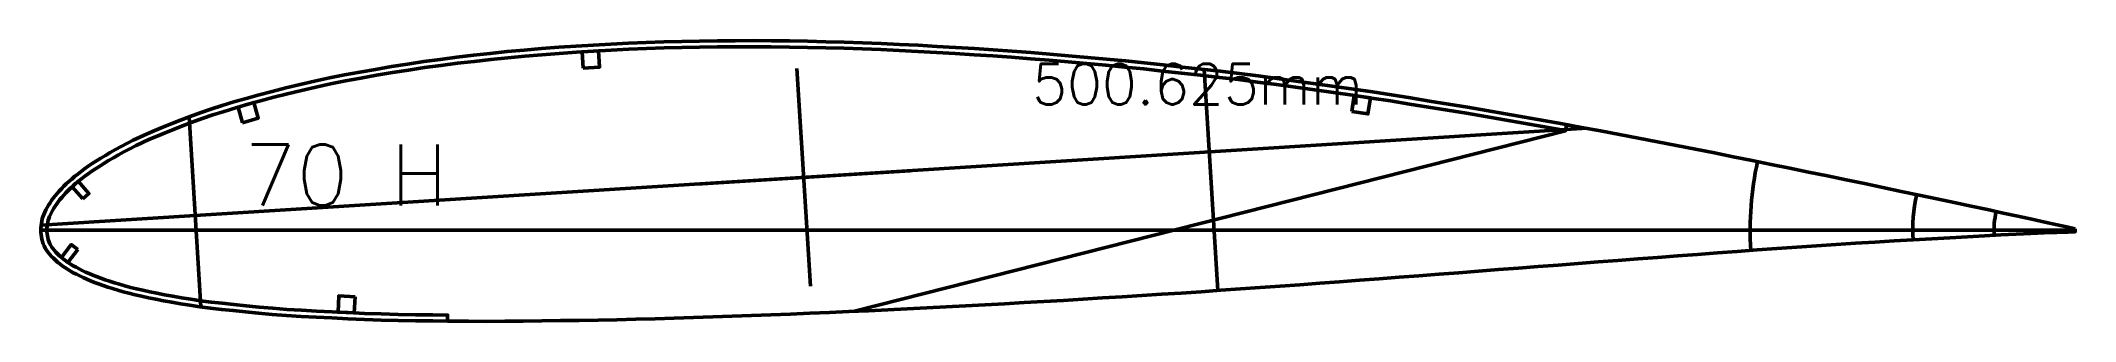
# Model space of a CAD drawing. Header units: metres. Extents: x -405 to 675, y -15418 to 133.
# Drawn here: x -188 to 313, y -13822 to -13753 of the extents above; entities that cross this region are included whole.
import ezdxf
from ezdxf.enums import TextEntityAlignment as Align

# ---------------------------------------------------------------- set-up
doc = ezdxf.new("R2010")
doc.units = ezdxf.units.M
for name, color, linetype, lineweight in [('FoilLayer', 7, 'Continuous', 50), ('RefFoilLayer', 7, 'Continuous', 50), ('StringerLayer', 7, 'Continuous', 50), ('SubLayer', 7, 'Continuous', 50), ('TextLayer', 7, 'Continuous', 50)]:
    doc.layers.add(name, color=color, linetype=linetype, lineweight=lineweight)
doc.styles.add('MSゴシック', font='romans')

msp = doc.modelspace()

# ---------------------------------------------------------------- texts
at = {"layer": 'TextLayer', "style": 'MSゴシック'}
msp.add_text('500.625mm', height=10, dxfattribs=at).set_placement((137.67, -13772.04), align=Align.BOTTOM_RIGHT)
msp.add_text('70 H', height=15, dxfattribs=at).set_placement((-137.67, -13793.87))

# ---------------------------------------------------------------- linework, layer by layer
at = {"layer": 'FoilLayer'}
msp.add_line((187.47, -13775.5), (12.52, -13819.96), dxfattribs=at)
msp.add_lwpolyline([(312.89, -13799.62), (311.17, -13799.25), (308.4, -13798.65), (305.41, -13797.99), (302.19, -13797.29), (298.75, -13796.55), (295.11, -13795.76), (291.27, -13794.92), (287.27, -13794.05), (283.12, -13793.16), (278.85, -13792.27), (274.49, -13791.37), (270.06, -13790.44), (265.57, -13789.49), (261.04, -13788.53), (256.48, -13787.57), (251.89, -13786.63), (247.28, -13785.7), (242.65, -13784.76), (238.02, -13783.8), (233.38, -13782.84), (228.74, -13781.9), (224.08, -13780.98), (219.41, -13780.08), (214.75, -13779.17), (210.09, -13778.24), (205.43, -13777.31), (200.77, -13776.4), (196.1, -13775.52), (191.42, -13774.67), (187.73, -13774.02), (187.47, -13775.5), (186.47, -13775.32), (181.79, -13774.48), (177.12, -13773.63), (172.45, -13772.79), (167.79, -13771.97), (163.12, -13771.18), (158.44, -13770.42), (153.75, -13769.67), (149.07, -13768.93), (144.4, -13768.18), (139.72, -13767.45), (135.05, -13766.74), (130.37, -13766.08), (125.69, -13765.42), (121.01, -13764.78), (116.34, -13764.14), (111.67, -13763.52), (107, -13762.93), (102.33, -13762.37), (97.66, -13761.84), (92.99, -13761.32), (88.32, -13760.81), (83.67, -13760.3), (79.01, -13759.83), (74.36, -13759.38), (69.71, -13758.96), (65.06, -13758.55), (60.41, -13758.16), (55.78, -13757.78), (51.15, -13757.42), (46.53, -13757.08), (41.91, -13756.78), (37.3, -13756.5), (32.7, -13756.23), (28.11, -13755.98), (23.53, -13755.75), (18.97, -13755.54), (14.43, -13755.36), (9.91, -13755.21), (5.42, -13755.08), (0.94, -13754.98), (-3.52, -13754.9), (-7.96, -13754.85), (-12.39, -13754.83), (-16.81, -13754.84), (-21.21, -13754.88), (-25.6, -13754.93), (-29.98, -13755.02), (-34.34, -13755.13), (-38.69, -13755.28), (-43.02, -13755.46), (-47.33, -13755.67), (-51.63, -13755.9), (-55.9, -13756.17), (-60.16, -13756.47), (-64.39, -13756.79), (-68.61, -13757.15), (-72.79, -13757.54), (-76.95, -13757.96), (-81.08, -13758.43), (-85.18, -13758.91), (-89.25, -13759.43), (-93.27, -13759.97), (-97.25, -13760.56), (-101.19, -13761.2), (-105.09, -13761.86), (-108.93, -13762.54), (-112.7, -13763.24), (-116.4, -13763.97), (-120.02, -13764.75), (-123.56, -13765.57), (-127.01, -13766.41), (-130.37, -13767.27), (-133.62, -13768.13), (-136.75, -13768.98), (-139.76, -13769.85), (-142.63, -13770.73), (-145.38, -13771.63), (-147.99, -13772.53), (-150.46, -13773.42), (-152.81, -13774.3), (-155.03, -13775.16), (-157.12, -13776), (-159.09, -13776.82), (-160.93, -13777.62), (-162.66, -13778.4), (-164.28, -13779.18), (-165.8, -13779.94), (-167.24, -13780.69), (-168.58, -13781.43), (-169.84, -13782.15), (-171.04, -13782.85), (-172.16, -13783.54), (-173.22, -13784.2), (-174.22, -13784.86), (-175.16, -13785.49), (-176.05, -13786.12), (-176.89, -13786.73), (-177.68, -13787.34), (-178.42, -13787.93), (-179.13, -13788.52), (-179.78, -13789.09), (-180.41, -13789.67), (-180.99, -13790.24), (-181.54, -13790.8), (-182.06, -13791.35), (-182.54, -13791.91), (-182.99, -13792.45), (-183.41, -13792.99), (-183.8, -13793.53), (-184.16, -13794.06), (-184.5, -13794.59), (-184.81, -13795.11), (-185.09, -13795.64), (-185.35, -13796.14), (-185.57, -13796.62), (-185.75, -13797.08), (-185.89, -13797.55), (-186, -13798.05), (-186.09, -13798.56), (-186.16, -13799.09), (-186.21, -13799.51), (-186.23, -13800), (-186.19, -13800.38), (-186.14, -13800.88), (-186.08, -13801.36), (-186, -13801.82), (-185.89, -13802.27), (-185.74, -13802.71), (-185.55, -13803.16), (-185.33, -13803.6), (-185.05, -13804.05), (-184.73, -13804.5), (-184.37, -13804.95), (-183.98, -13805.4), (-183.57, -13805.83), (-183.12, -13806.27), (-182.64, -13806.69), (-182.12, -13807.11), (-181.58, -13807.53), (-180.99, -13807.93), (-180.37, -13808.33), (-179.71, -13808.73), (-179.01, -13809.12), (-178.27, -13809.51), (-177.49, -13809.9), (-176.68, -13810.29), (-175.83, -13810.67), (-174.93, -13811.05), (-173.98, -13811.43), (-172.97, -13811.8), (-171.91, -13812.18), (-170.79, -13812.56), (-169.61, -13812.93), (-168.37, -13813.31), (-167.05, -13813.69), (-165.65, -13814.06), (-164.18, -13814.43), (-162.6, -13814.79), (-160.92, -13815.16), (-159.13, -13815.52), (-157.24, -13815.9), (-155.23, -13816.26), (-153.09, -13816.63), (-150.81, -13816.99), (-148.39, -13817.34), (-145.82, -13817.67), (-143.09, -13817.99), (-140.2, -13818.29), (-137.16, -13818.6), (-133.98, -13818.92), (-130.65, -13819.21), (-127.19, -13819.48), (-123.59, -13819.71), (-119.86, -13819.92), (-116.02, -13820.1), (-112.07, -13820.28), (-108.05, -13820.46), (-103.94, -13820.61), (-99.76, -13820.72), (-95.52, -13820.79), (-91.21, -13820.84), (-87.6, -13820.87), (-87.61, -13822.37), (-86.85, -13822.37), (-82.44, -13822.41), (-77.99, -13822.43), (-73.5, -13822.41), (-68.98, -13822.37), (-64.42, -13822.32), (-59.84, -13822.25), (-55.23, -13822.19), (-50.6, -13822.12), (-45.94, -13822.02), (-41.26, -13821.91), (-36.57, -13821.78), (-31.85, -13821.64), (-27.13, -13821.49), (-22.38, -13821.34), (-17.62, -13821.18), (-12.85, -13821.01), (-8.07, -13820.83), (-3.27, -13820.64), (1.53, -13820.45), (6.33, -13820.24), (11.13, -13820.03), (15.93, -13819.81), (20.72, -13819.59), (25.5, -13819.37), (30.28, -13819.14), (35.06, -13818.89), (39.85, -13818.63), (44.65, -13818.36), (49.45, -13818.1), (54.26, -13817.83), (59.08, -13817.57), (63.9, -13817.29), (68.72, -13816.99), (73.55, -13816.68), (78.38, -13816.37), (83.22, -13816.06), (88.07, -13815.77), (92.92, -13815.47), (97.77, -13815.13), (102.63, -13814.77), (107.49, -13814.42), (112.36, -13814.08), (117.23, -13813.75), (122.1, -13813.43), (126.98, -13813.07), (131.86, -13812.68), (136.74, -13812.3), (141.62, -13811.93), (146.51, -13811.57), (151.4, -13811.22), (156.29, -13810.85), (161.18, -13810.45), (166.07, -13810.06), (170.96, -13809.67), (175.86, -13809.3), (180.76, -13808.94), (185.66, -13808.59), (190.55, -13808.21), (195.45, -13807.81), (200.35, -13807.42), (205.25, -13807.05), (210.14, -13806.68), (215.04, -13806.33), (219.94, -13805.97), (224.83, -13805.59), (229.71, -13805.21), (234.59, -13804.86), (239.47, -13804.51), (244.33, -13804.19), (249.18, -13803.86), (254.02, -13803.53), (258.82, -13803.21), (263.59, -13802.91), (268.32, -13802.61), (272.98, -13802.33), (277.56, -13802.08), (282.04, -13801.83), (286.39, -13801.59), (290.58, -13801.37), (294.58, -13801.17), (298.37, -13800.99), (301.93, -13800.83), (305.24, -13800.68), (308.31, -13800.55), (311.14, -13800.45), (312.89, -13800.38)], close=True, dxfattribs=at)
at = {"layer": 'RefFoilLayer'}
msp.add_lwpolyline([(312.89, -13799.62), (311.17, -13799.25), (308.4, -13798.65), (305.41, -13797.99), (302.19, -13797.29), (298.75, -13796.55), (295.11, -13795.76), (291.27, -13794.92), (287.27, -13794.05), (283.12, -13793.16), (278.85, -13792.27), (274.49, -13791.37), (270.06, -13790.44), (265.57, -13789.49), (261.04, -13788.53), (256.48, -13787.57), (251.89, -13786.63), (247.28, -13785.7), (242.65, -13784.76), (238.02, -13783.8), (233.38, -13782.84), (228.74, -13781.9), (224.08, -13780.98), (219.41, -13780.08), (214.75, -13779.17), (210.09, -13778.24), (205.43, -13777.31), (200.77, -13776.4), (196.1, -13775.52), (191.42, -13774.67), (186.74, -13773.84), (182.06, -13773), (177.39, -13772.16), (172.71, -13771.31), (168.04, -13770.49), (163.36, -13769.7), (158.67, -13768.94), (153.99, -13768.19), (149.31, -13767.44), (144.63, -13766.69), (139.95, -13765.96), (135.27, -13765.26), (130.58, -13764.59), (125.9, -13763.94), (121.22, -13763.29), (116.54, -13762.66), (111.86, -13762.03), (107.18, -13761.44), (102.5, -13760.88), (97.83, -13760.35), (93.15, -13759.83), (88.48, -13759.32), (83.82, -13758.81), (79.16, -13758.33), (74.49, -13757.89), (69.84, -13757.46), (65.18, -13757.06), (60.54, -13756.66), (55.89, -13756.28), (51.26, -13755.92), (46.63, -13755.59), (42.01, -13755.28), (37.39, -13755), (32.78, -13754.73), (28.18, -13754.48), (23.6, -13754.25), (19.03, -13754.04), (14.48, -13753.86), (9.96, -13753.71), (5.45, -13753.58), (0.97, -13753.48), (-3.5, -13753.4), (-7.95, -13753.35), (-12.39, -13753.33), (-16.82, -13753.34), (-21.23, -13753.38), (-25.63, -13753.43), (-30.02, -13753.52), (-34.39, -13753.63), (-38.75, -13753.78), (-43.09, -13753.96), (-47.41, -13754.17), (-51.72, -13754.4), (-56.01, -13754.67), (-60.27, -13754.97), (-64.52, -13755.3), (-68.74, -13755.66), (-72.94, -13756.04), (-77.12, -13756.47), (-81.26, -13756.94), (-85.37, -13757.43), (-89.45, -13757.94), (-93.49, -13758.49), (-97.49, -13759.08), (-101.44, -13759.72), (-105.35, -13760.39), (-109.2, -13761.07), (-112.99, -13761.77), (-116.71, -13762.5), (-120.36, -13763.29), (-123.91, -13764.11), (-127.38, -13764.96), (-130.75, -13765.82), (-134.01, -13766.68), (-137.17, -13767.54), (-140.2, -13768.41), (-143.1, -13769.31), (-145.86, -13770.21), (-148.49, -13771.12), (-150.99, -13772.02), (-153.35, -13772.91), (-155.59, -13773.77), (-157.7, -13774.62), (-159.68, -13775.44), (-161.55, -13776.25), (-163.31, -13777.05), (-164.95, -13777.84), (-166.5, -13778.62), (-167.95, -13779.38), (-169.32, -13780.12), (-170.61, -13780.85), (-171.82, -13781.57), (-172.96, -13782.27), (-174.04, -13782.95), (-175.06, -13783.61), (-176.03, -13784.26), (-176.94, -13784.91), (-177.8, -13785.54), (-178.61, -13786.17), (-179.39, -13786.78), (-180.11, -13787.39), (-180.8, -13787.99), (-181.45, -13788.59), (-182.06, -13789.19), (-182.64, -13789.78), (-183.19, -13790.37), (-183.7, -13790.95), (-184.18, -13791.53), (-184.63, -13792.11), (-185.04, -13792.69), (-185.43, -13793.26), (-185.79, -13793.83), (-186.12, -13794.39), (-186.43, -13794.96), (-186.72, -13795.53), (-186.97, -13796.09), (-187.19, -13796.66), (-187.35, -13797.23), (-187.48, -13797.8), (-187.57, -13798.36), (-187.65, -13798.92), (-187.71, -13799.45), (-187.73, -13800), (-187.68, -13800.54), (-187.62, -13801.07), (-187.55, -13801.63), (-187.45, -13802.19), (-187.31, -13802.75), (-187.12, -13803.31), (-186.88, -13803.86), (-186.6, -13804.41), (-186.27, -13804.93), (-185.9, -13805.44), (-185.5, -13805.94), (-185.07, -13806.43), (-184.61, -13806.91), (-184.11, -13807.39), (-183.58, -13807.86), (-183.02, -13808.31), (-182.43, -13808.76), (-181.8, -13809.19), (-181.14, -13809.62), (-180.44, -13810.04), (-179.71, -13810.45), (-178.94, -13810.85), (-178.14, -13811.26), (-177.29, -13811.66), (-176.41, -13812.05), (-175.48, -13812.45), (-174.5, -13812.83), (-173.47, -13813.22), (-172.39, -13813.6), (-171.25, -13813.98), (-170.05, -13814.37), (-168.78, -13814.75), (-167.44, -13815.13), (-166.02, -13815.51), (-164.51, -13815.89), (-162.92, -13816.26), (-161.22, -13816.62), (-159.42, -13816.99), (-157.51, -13817.37), (-155.48, -13817.74), (-153.32, -13818.11), (-151.02, -13818.47), (-148.58, -13818.82), (-145.99, -13819.16), (-143.25, -13819.48), (-140.35, -13819.78), (-137.31, -13820.1), (-134.11, -13820.41), (-130.77, -13820.71), (-127.28, -13820.97), (-123.67, -13821.21), (-119.93, -13821.42), (-116.09, -13821.6), (-112.14, -13821.78), (-108.1, -13821.96), (-103.98, -13822.11), (-99.79, -13822.22), (-95.53, -13822.29), (-91.22, -13822.34), (-86.85, -13822.37), (-82.44, -13822.41), (-77.99, -13822.43), (-73.5, -13822.41), (-68.98, -13822.37), (-64.42, -13822.32), (-59.84, -13822.25), (-55.23, -13822.19), (-50.6, -13822.12), (-45.94, -13822.02), (-41.26, -13821.91), (-36.57, -13821.78), (-31.85, -13821.64), (-27.13, -13821.49), (-22.38, -13821.34), (-17.62, -13821.18), (-12.85, -13821.01), (-8.07, -13820.83), (-3.27, -13820.64), (1.53, -13820.45), (6.33, -13820.24), (11.13, -13820.03), (15.93, -13819.81), (20.72, -13819.59), (25.5, -13819.37), (30.28, -13819.14), (35.06, -13818.89), (39.85, -13818.63), (44.65, -13818.36), (49.45, -13818.1), (54.26, -13817.83), (59.08, -13817.57), (63.9, -13817.29), (68.72, -13816.99), (73.55, -13816.68), (78.38, -13816.37), (83.22, -13816.06), (88.07, -13815.77), (92.92, -13815.47), (97.77, -13815.13), (102.63, -13814.77), (107.49, -13814.42), (112.36, -13814.08), (117.23, -13813.75), (122.1, -13813.43), (126.98, -13813.07), (131.86, -13812.68), (136.74, -13812.3), (141.62, -13811.93), (146.51, -13811.57), (151.4, -13811.22), (156.29, -13810.85), (161.18, -13810.45), (166.07, -13810.06), (170.96, -13809.67), (175.86, -13809.3), (180.76, -13808.94), (185.66, -13808.59), (190.55, -13808.21), (195.45, -13807.81), (200.35, -13807.42), (205.25, -13807.05), (210.14, -13806.68), (215.04, -13806.33), (219.94, -13805.97), (224.83, -13805.59), (229.71, -13805.21), (234.59, -13804.86), (239.47, -13804.51), (244.33, -13804.19), (249.18, -13803.86), (254.02, -13803.53), (258.82, -13803.21), (263.59, -13802.91), (268.32, -13802.61), (272.98, -13802.33), (277.56, -13802.08), (282.04, -13801.83), (286.39, -13801.59), (290.58, -13801.37), (294.58, -13801.17), (298.37, -13800.99), (301.93, -13800.83), (305.24, -13800.68), (308.31, -13800.55), (311.14, -13800.45), (312.89, -13800.38)], close=True, dxfattribs=at)
at = {"layer": 'StringerLayer'}
for points in [[(-54.22, -13760.07), (-50.22, -13759.82), (-50.48, -13755.83), (-54.47, -13756.08), (-54.22, -13760.07)], [(134.88, -13770.76), (138.83, -13771.36), (139.43, -13767.4), (135.47, -13766.81), (134.88, -13770.76)], [(-138.07, -13773.52), (-134.22, -13772.41), (-135.33, -13768.57), (-139.18, -13769.68), (-138.07, -13773.52)], [(-177.36, -13792.29), (-175.86, -13790.97), (-178.49, -13787.96), (-179.99, -13789.28), (-177.36, -13792.29)], [(-178.62, -13804.74), (-180.22, -13803.54), (-182.62, -13806.73), (-181.03, -13807.94), (-178.62, -13804.74)], [(-110.39, -13816.36), (-114.38, -13816.17), (-114.57, -13820.17), (-110.57, -13820.35), (-110.39, -13816.36)]]:
    msp.add_lwpolyline(points, dxfattribs=at)
at = {"layer": 'SubLayer'}
for p, q in [((-1.68, -13760.19), (1.68, -13813.78)), ((98.53, -13760.43), (101.94, -13814.83)), ((-151.23, -13772.11), (-148.3, -13818.86)), ((192.75, -13774.91), (-187.63, -13798.74)), ((-26.21, -13788.63), (26.21, -13785.34)), ((-187.73, -13800), (312.89, -13800))]:
    msp.add_line(p, q, dxfattribs=at)
for radius, start, end in [(80, 167.812, -176.4389), (40, 167.3478, -176.6602), (20, 166.6893, -176.4162)]:
    msp.add_arc((312.89, -13800), radius, start, end, dxfattribs=at)

msp.set_redraw_order([(e.dxf.handle, doc.entitydb.next_handle()) for e in msp.query("TEXT MTEXT ATTDEF DIMENSION ARC_DIMENSION")])  # texts and dimensions are drawn at this point

doc.saveas('drawing.dxf')
